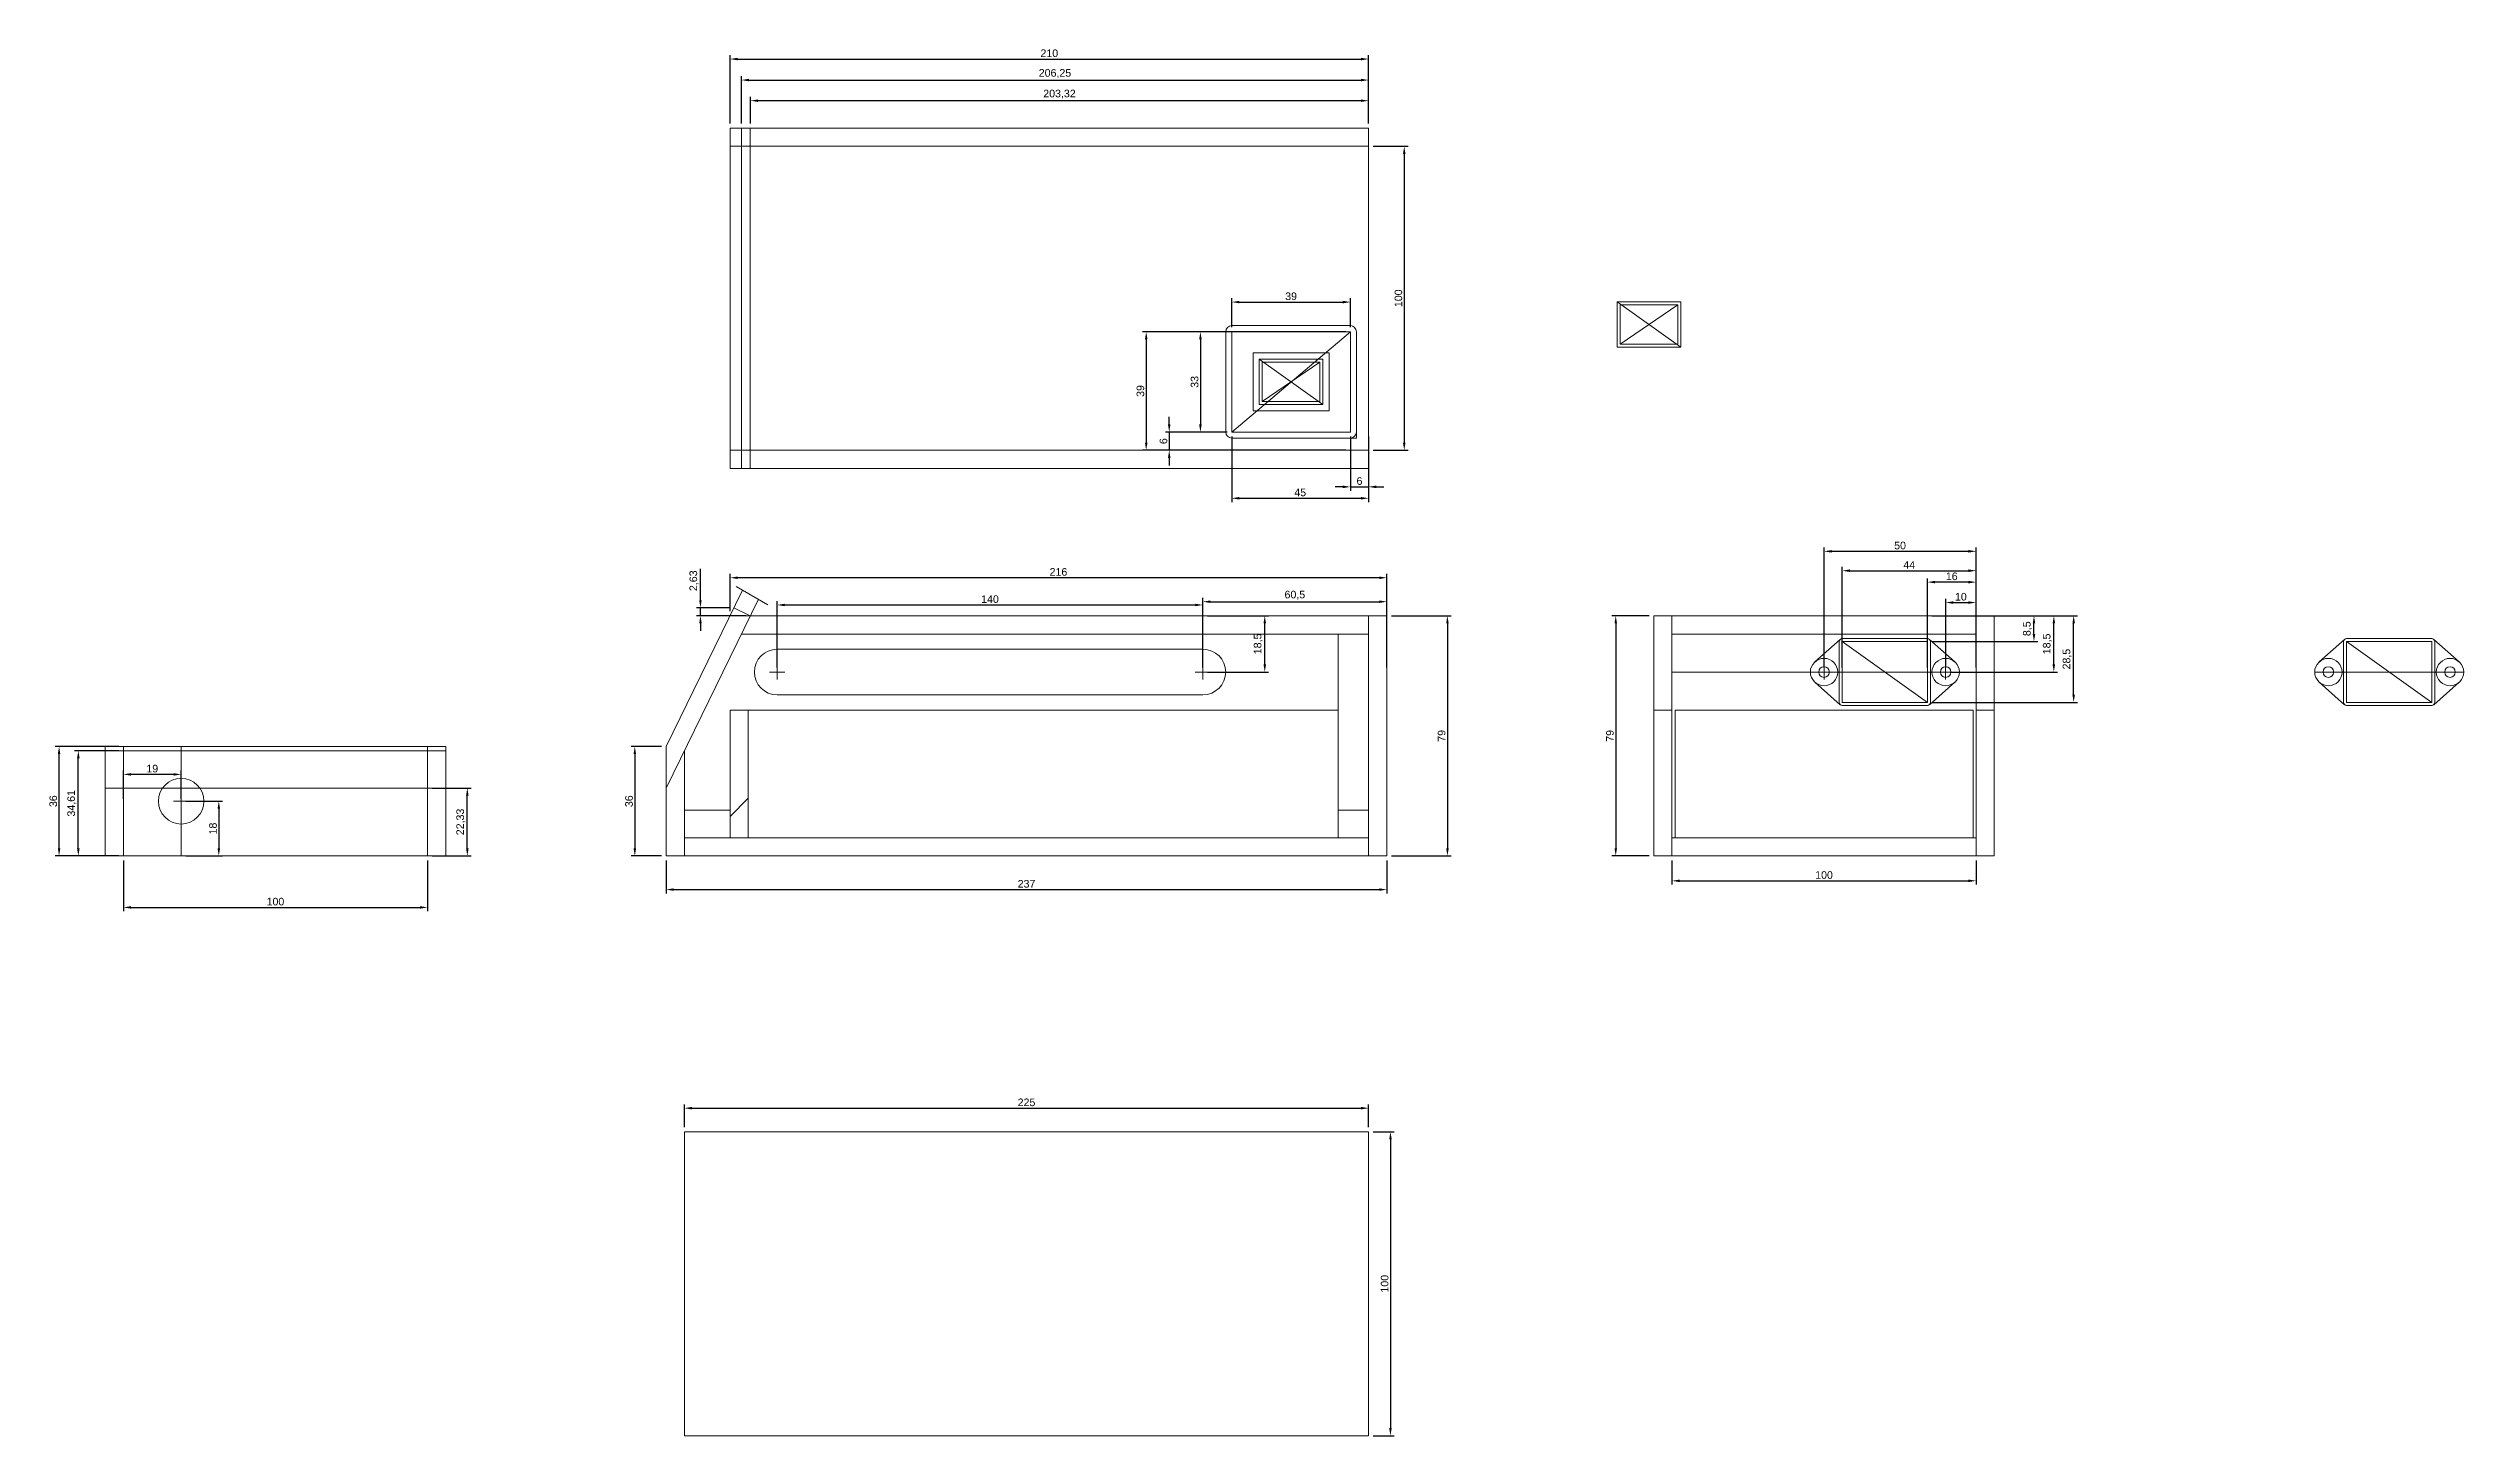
# Model space of a CAD drawing. Header units: millimetres. Extents: x 407 to 2475, y 150 to 1005.
# Drawn here: x 1681 to 2475, y 150 to 607 of the extents above; entities that cross this region are included whole.
import ezdxf

# ---------------------------------------------------------------- set-up
doc = ezdxf.new("R2010")
doc.units = ezdxf.units.MM
doc.styles.get("Standard").update_dxf_attribs({"font": 'arial.ttf'})
doc.dimstyles.new('ISO-25', dxfattribs={"dimtxt": 2.5, "dimasz": 2.5, "dimexe": 1.25, "dimexo": 1.5, "dimtad": 1, "dimtxsty": 'Standard', "dimcen": 2.5, "dimadec": 0, "dimazin": 0, "dimtfac": 1, "dimtmove": 0, "dimatfit": 3, "dimfxl": 1, "dimarcsym": 0})

msp = doc.modelspace()

# ---------------------------------------------------------------- blocks, each defined once
blk = doc.blocks.new('*D1')
at = {"color": 0, "lineweight": -2, "transparency": 16777216}
for p, q in [((1884.12, 339.4), (1884.12, 328.58)), ((2121.12, 339.4), (2121.12, 328.58)), ((1886.62, 329.83), (2118.62, 329.83))]:
    blk.add_line(p, q, dxfattribs=at)
at = {"color": 0, "transparency": 16777216}
for points in [[(1886.62, 330.25), (1886.62, 329.42), (1884.12, 329.83)], [(2118.62, 330.25), (2118.62, 329.42), (2121.12, 329.83)]]:
    blk.add_solid(points, dxfattribs=at)
at = {"layer": 'Defpoints', "color": 0, "transparency": 16777216}
for p in [(1884.12, 340.9), (2121.12, 340.9), (2121.12, 329.83)]:
    blk.add_point(p, dxfattribs=at)
at = {"color": 0, "lineweight": 5, "transparency": 16777216, "insert": (2002.62, 331.73), "char_height": 2.5, "attachment_point": 5}
blk.add_mtext('237', dxfattribs=at)
blk = doc.blocks.new('*D2')
at = {"color": 0, "lineweight": -2, "transparency": 16777216}
for p, q in [((2122.62, 419.9), (2142.29, 419.9)), ((2141.04, 417.4), (2141.04, 343.4)), ((2122.62, 340.9), (2142.29, 340.9))]:
    blk.add_line(p, q, dxfattribs=at)
at = {"color": 0, "transparency": 16777216}
for points in [[(2140.63, 417.4), (2141.46, 417.4), (2141.04, 419.9)], [(2140.63, 343.4), (2141.46, 343.4), (2141.04, 340.9)]]:
    blk.add_solid(points, dxfattribs=at)
at = {"layer": 'Defpoints', "color": 0, "transparency": 16777216}
for p in [(2121.12, 419.9), (2121.12, 340.9), (2141.04, 340.9)]:
    blk.add_point(p, dxfattribs=at)
at = {"color": 0, "lineweight": 5, "transparency": 16777216, "insert": (2139.14, 380.4), "char_height": 2.5, "attachment_point": 5, "rotation": 90}
blk.add_mtext('79', dxfattribs=at)
blk = doc.blocks.new('*D3')
at = {"color": 0, "lineweight": -2, "transparency": 16777216}
for p, q in [((1905.12, 421.4), (1905.12, 433.66)), ((2118.62, 432.41), (1907.62, 432.41)), ((2121.12, 421.4), (2121.12, 433.66))]:
    blk.add_line(p, q, dxfattribs=at)
at = {"color": 0, "transparency": 16777216}
for points in [[(1907.62, 432.83), (1907.62, 432), (1905.12, 432.41)], [(2118.62, 432.83), (2118.62, 432), (2121.12, 432.41)]]:
    blk.add_solid(points, dxfattribs=at)
at = {"layer": 'Defpoints', "color": 0, "transparency": 16777216}
for p in [(1905.12, 432.41), (1905.12, 419.9), (2121.12, 419.9)]:
    blk.add_point(p, dxfattribs=at)
at = {"color": 0, "lineweight": 5, "transparency": 16777216, "insert": (2013.12, 434.32), "char_height": 2.5, "attachment_point": 5}
blk.add_mtext('216', dxfattribs=at)
blk = doc.blocks.new('*D4')
at = {"color": 0, "lineweight": -2, "transparency": 16777216}
for p, q in [((2062.12, 419.9), (2082.22, 419.9)), ((2080.97, 403.9), (2080.97, 417.4)), ((2062.12, 401.4), (2082.22, 401.4))]:
    blk.add_line(p, q, dxfattribs=at)
at = {"color": 0, "transparency": 16777216}
for points in [[(2080.56, 417.4), (2081.39, 417.4), (2080.97, 419.9)], [(2080.56, 403.9), (2081.39, 403.9), (2080.97, 401.4)]]:
    blk.add_solid(points, dxfattribs=at)
at = {"layer": 'Defpoints', "color": 0, "transparency": 16777216}
for p in [(2060.62, 419.9), (2080.97, 419.9), (2060.62, 401.4)]:
    blk.add_point(p, dxfattribs=at)
at = {"color": 0, "lineweight": 5, "transparency": 16777216, "insert": (2078.85, 410.65), "char_height": 2.5, "attachment_point": 5, "rotation": 90}
blk.add_mtext('18,5', dxfattribs=at)
blk = doc.blocks.new('*D5')
at = {"color": 0, "lineweight": -2, "transparency": 16777216}
for p, q in [((2060.62, 402.9), (2060.62, 425.78)), ((2063.12, 424.53), (2118.62, 424.53)), ((2121.12, 402.9), (2121.12, 425.78))]:
    blk.add_line(p, q, dxfattribs=at)
at = {"color": 0, "transparency": 16777216}
for points in [[(2063.12, 424.95), (2063.12, 424.12), (2060.62, 424.53)], [(2118.62, 424.95), (2118.62, 424.12), (2121.12, 424.53)]]:
    blk.add_solid(points, dxfattribs=at)
at = {"layer": 'Defpoints', "color": 0, "transparency": 16777216}
for p in [(2121.12, 424.53), (2060.62, 401.4), (2121.12, 401.4)]:
    blk.add_point(p, dxfattribs=at)
at = {"color": 0, "lineweight": 5, "transparency": 16777216, "insert": (2090.87, 426.66), "char_height": 2.5, "attachment_point": 5}
blk.add_mtext('60,5', dxfattribs=at)
blk = doc.blocks.new('*D6')
at = {"color": 0, "lineweight": -2, "transparency": 16777216}
for p, q in [((1920.62, 402.9), (1920.62, 424.71)), ((1923.12, 423.46), (2058.12, 423.46)), ((2060.62, 402.9), (2060.62, 424.71))]:
    blk.add_line(p, q, dxfattribs=at)
at = {"color": 0, "transparency": 16777216}
for points in [[(1923.12, 423.87), (1923.12, 423.04), (1920.62, 423.46)], [(2058.12, 423.87), (2058.12, 423.04), (2060.62, 423.46)]]:
    blk.add_solid(points, dxfattribs=at)
at = {"layer": 'Defpoints', "color": 0, "transparency": 16777216}
for p in [(2060.62, 423.46), (1920.62, 401.4), (2060.62, 401.4)]:
    blk.add_point(p, dxfattribs=at)
at = {"color": 0, "lineweight": 5, "transparency": 16777216, "insert": (1990.62, 425.36), "char_height": 2.5, "attachment_point": 5}
blk.add_mtext('140', dxfattribs=at)
blk = doc.blocks.new('*D7')
at = {"color": 0, "lineweight": -2, "transparency": 16777216}
for p, q in [((1882.62, 376.9), (1872.56, 376.9)), ((1873.81, 374.4), (1873.81, 343.4)), ((1882.62, 340.9), (1872.56, 340.9))]:
    blk.add_line(p, q, dxfattribs=at)
at = {"color": 0, "transparency": 16777216}
for points in [[(1873.39, 374.4), (1874.23, 374.4), (1873.81, 376.9)], [(1873.39, 343.4), (1874.23, 343.4), (1873.81, 340.9)]]:
    blk.add_solid(points, dxfattribs=at)
at = {"layer": 'Defpoints', "color": 0, "transparency": 16777216}
for p in [(1884.12, 376.9), (1873.81, 340.9), (1884.12, 340.9)]:
    blk.add_point(p, dxfattribs=at)
at = {"color": 0, "lineweight": 5, "transparency": 16777216, "insert": (1871.91, 358.9), "char_height": 2.5, "attachment_point": 5, "rotation": 90}
blk.add_mtext('36', dxfattribs=at)
blk = doc.blocks.new('*D8')
at = {"color": 0, "lineweight": -2, "transparency": 16777216}
for p, q in [((2300.39, 419.9), (2335.18, 419.9)), ((2333.93, 413.9), (2333.93, 417.4)), ((2300.39, 411.4), (2335.18, 411.4))]:
    blk.add_line(p, q, dxfattribs=at)
at = {"color": 0, "lineweight": 5, "transparency": 16777216}
for points in [[(2333.51, 417.4), (2334.35, 417.4), (2333.93, 419.9)], [(2333.51, 413.9), (2334.35, 413.9), (2333.93, 411.4)]]:
    blk.add_solid(points, dxfattribs=at)
at = {"layer": 'Defpoints', "color": 0, "lineweight": 5, "transparency": 16777216}
for p in [(2298.89, 419.9), (2333.93, 419.9), (2298.89, 411.4)]:
    blk.add_point(p, dxfattribs=at)
at = {"color": 0, "lineweight": 5, "transparency": 16777216, "insert": (2331.8, 415.65), "char_height": 2.5, "attachment_point": 5, "rotation": 90}
blk.add_mtext('8,5', dxfattribs=at)
blk = doc.blocks.new('*D9')
at = {"color": 0, "lineweight": -2, "transparency": 16777216}
for p, q in [((2306.39, 419.9), (2341.72, 419.9)), ((2340.47, 403.9), (2340.47, 417.4)), ((2306.39, 401.4), (2341.72, 401.4))]:
    blk.add_line(p, q, dxfattribs=at)
at = {"color": 0, "lineweight": 5, "transparency": 16777216}
for points in [[(2340.05, 417.4), (2340.88, 417.4), (2340.47, 419.9)], [(2340.05, 403.9), (2340.88, 403.9), (2340.47, 401.4)]]:
    blk.add_solid(points, dxfattribs=at)
at = {"layer": 'Defpoints', "color": 0, "lineweight": 5, "transparency": 16777216}
for p in [(2304.89, 419.9), (2340.47, 419.9), (2304.89, 401.4)]:
    blk.add_point(p, dxfattribs=at)
at = {"color": 0, "lineweight": 5, "transparency": 16777216, "insert": (2338.34, 410.65), "char_height": 2.5, "attachment_point": 5, "rotation": 90}
blk.add_mtext('18,5', dxfattribs=at)
blk = doc.blocks.new('*D10')
at = {"color": 0, "lineweight": -2, "transparency": 16777216}
for p, q in [((2300.39, 419.9), (2348.23, 419.9)), ((2346.98, 393.9), (2346.98, 417.4)), ((2300.39, 391.4), (2348.23, 391.4))]:
    blk.add_line(p, q, dxfattribs=at)
at = {"color": 0, "lineweight": 5, "transparency": 16777216}
for points in [[(2346.57, 417.4), (2347.4, 417.4), (2346.98, 419.9)], [(2346.57, 393.9), (2347.4, 393.9), (2346.98, 391.4)]]:
    blk.add_solid(points, dxfattribs=at)
at = {"layer": 'Defpoints', "color": 0, "lineweight": 5, "transparency": 16777216}
for p in [(2298.89, 419.9), (2346.98, 419.9), (2298.89, 391.4)]:
    blk.add_point(p, dxfattribs=at)
at = {"color": 0, "lineweight": 5, "transparency": 16777216, "insert": (2344.85, 405.65), "char_height": 2.5, "attachment_point": 5, "rotation": 90}
blk.add_mtext('28,5', dxfattribs=at)
blk = doc.blocks.new('*D11')
at = {"color": 0, "lineweight": -2, "transparency": 16777216}
for p, q in [((2304.89, 402.9), (2304.89, 425.5)), ((2307.39, 424.25), (2312.39, 424.25)), ((2314.89, 421.4), (2314.89, 425.5))]:
    blk.add_line(p, q, dxfattribs=at)
at = {"color": 0, "lineweight": 5, "transparency": 16777216}
for points in [[(2307.39, 424.66), (2307.39, 423.83), (2304.89, 424.25)], [(2312.39, 424.66), (2312.39, 423.83), (2314.89, 424.25)]]:
    blk.add_solid(points, dxfattribs=at)
at = {"layer": 'Defpoints', "color": 0, "lineweight": 5, "transparency": 16777216}
for p in [(2314.89, 424.25), (2314.89, 419.9), (2304.89, 401.4)]:
    blk.add_point(p, dxfattribs=at)
at = {"color": 0, "lineweight": 5, "transparency": 16777216, "insert": (2309.89, 426.15), "char_height": 2.5, "attachment_point": 5}
blk.add_mtext('10', dxfattribs=at)
blk = doc.blocks.new('*D12')
at = {"color": 0, "lineweight": -2, "transparency": 16777216}
for p, q in [((2298.89, 402.9), (2298.89, 432.22)), ((2312.39, 430.97), (2301.39, 430.97)), ((2314.89, 421.4), (2314.89, 432.22))]:
    blk.add_line(p, q, dxfattribs=at)
at = {"color": 0, "lineweight": 5, "transparency": 16777216}
for points in [[(2301.39, 431.39), (2301.39, 430.55), (2298.89, 430.97)], [(2312.39, 431.39), (2312.39, 430.55), (2314.89, 430.97)]]:
    blk.add_solid(points, dxfattribs=at)
at = {"layer": 'Defpoints', "color": 0, "lineweight": 5, "transparency": 16777216}
for p in [(2298.89, 430.97), (2314.89, 419.9), (2298.89, 401.4)]:
    blk.add_point(p, dxfattribs=at)
at = {"color": 0, "lineweight": 5, "transparency": 16777216, "insert": (2306.89, 432.87), "char_height": 2.5, "attachment_point": 5}
blk.add_mtext('16', dxfattribs=at)
blk = doc.blocks.new('*D13')
at = {"color": 0, "lineweight": -2, "transparency": 16777216}
for p, q in [((2270.89, 402.9), (2270.89, 435.98)), ((2273.39, 434.73), (2312.39, 434.73)), ((2314.89, 421.4), (2314.89, 435.98))]:
    blk.add_line(p, q, dxfattribs=at)
at = {"color": 0, "lineweight": 5, "transparency": 16777216}
for points in [[(2273.39, 435.15), (2273.39, 434.31), (2270.89, 434.73)], [(2312.39, 435.15), (2312.39, 434.31), (2314.89, 434.73)]]:
    blk.add_solid(points, dxfattribs=at)
at = {"layer": 'Defpoints', "color": 0, "lineweight": 5, "transparency": 16777216}
for p in [(2314.89, 434.73), (2314.89, 419.9), (2270.89, 401.4)]:
    blk.add_point(p, dxfattribs=at)
at = {"color": 0, "lineweight": 5, "transparency": 16777216, "insert": (2292.89, 436.6), "char_height": 2.5, "attachment_point": 5}
blk.add_mtext('44', dxfattribs=at)
blk = doc.blocks.new('*D14')
at = {"color": 0, "lineweight": -2, "transparency": 16777216}
for p, q in [((2264.89, 402.9), (2264.89, 442.36)), ((2267.39, 441.11), (2312.39, 441.11)), ((2314.89, 402.9), (2314.89, 442.36))]:
    blk.add_line(p, q, dxfattribs=at)
at = {"color": 0, "lineweight": 5, "transparency": 16777216}
for points in [[(2267.39, 441.53), (2267.39, 440.69), (2264.89, 441.11)], [(2312.39, 441.53), (2312.39, 440.69), (2314.89, 441.11)]]:
    blk.add_solid(points, dxfattribs=at)
at = {"layer": 'Defpoints', "color": 0, "lineweight": 5, "transparency": 16777216}
for p in [(2314.89, 441.11), (2264.89, 401.4), (2314.89, 401.4)]:
    blk.add_point(p, dxfattribs=at)
at = {"color": 0, "lineweight": 5, "transparency": 16777216, "insert": (2289.89, 443.01), "char_height": 2.5, "attachment_point": 5}
blk.add_mtext('50', dxfattribs=at)
blk = doc.blocks.new('*D15')
at = {"color": 0, "lineweight": -2, "transparency": 16777216}
for p, q in [((2207.39, 419.9), (2195.14, 419.9)), ((2196.39, 417.4), (2196.39, 343.4)), ((2207.39, 340.9), (2195.14, 340.9))]:
    blk.add_line(p, q, dxfattribs=at)
at = {"color": 0, "lineweight": 5, "transparency": 16777216}
for points in [[(2195.98, 417.4), (2196.81, 417.4), (2196.39, 419.9)], [(2195.98, 343.4), (2196.81, 343.4), (2196.39, 340.9)]]:
    blk.add_solid(points, dxfattribs=at)
at = {"layer": 'Defpoints', "color": 0, "lineweight": 5, "transparency": 16777216}
for p in [(2208.89, 419.9), (2196.39, 340.9), (2208.89, 340.9)]:
    blk.add_point(p, dxfattribs=at)
at = {"color": 0, "lineweight": 5, "transparency": 16777216, "insert": (2194.49, 380.4), "char_height": 2.5, "attachment_point": 5, "rotation": 90}
blk.add_mtext('79', dxfattribs=at)
blk = doc.blocks.new('*D16')
at = {"color": 0, "lineweight": -2, "transparency": 16777216}
for p, q in [((2214.89, 339.4), (2214.89, 331.46)), ((2314.89, 339.4), (2314.89, 331.46)), ((2217.39, 332.71), (2312.39, 332.71))]:
    blk.add_line(p, q, dxfattribs=at)
at = {"color": 0, "lineweight": 5, "transparency": 16777216}
for points in [[(2217.39, 333.13), (2217.39, 332.29), (2214.89, 332.71)], [(2312.39, 333.13), (2312.39, 332.29), (2314.89, 332.71)]]:
    blk.add_solid(points, dxfattribs=at)
at = {"layer": 'Defpoints', "color": 0, "lineweight": 5, "transparency": 16777216}
for p in [(2214.89, 340.9), (2314.89, 340.9), (2314.89, 332.71)]:
    blk.add_point(p, dxfattribs=at)
at = {"color": 0, "lineweight": 5, "transparency": 16777216, "insert": (2264.89, 334.61), "char_height": 2.5, "attachment_point": 5}
blk.add_mtext('100', dxfattribs=at)
blk = doc.blocks.new('*D17')
at = {"color": 0, "lineweight": -2, "transparency": 16777216}
for p, q in [((1705.62, 339.4), (1705.62, 322.71)), ((1805.62, 339.4), (1805.62, 322.71)), ((1708.12, 323.96), (1803.12, 323.96))]:
    blk.add_line(p, q, dxfattribs=at)
at = {"color": 0, "lineweight": 5, "transparency": 16777216}
for points in [[(1708.12, 324.38), (1708.12, 323.54), (1705.62, 323.96)], [(1803.12, 324.38), (1803.12, 323.54), (1805.62, 323.96)]]:
    blk.add_solid(points, dxfattribs=at)
at = {"layer": 'Defpoints', "color": 0, "lineweight": 5, "transparency": 16777216}
for p in [(1705.62, 340.9), (1805.62, 340.9), (1805.62, 323.96)]:
    blk.add_point(p, dxfattribs=at)
at = {"color": 0, "lineweight": 5, "transparency": 16777216, "insert": (1755.62, 325.86), "char_height": 2.5, "attachment_point": 5}
blk.add_mtext('100', dxfattribs=at)
blk = doc.blocks.new('*D18')
at = {"color": 0, "lineweight": -2, "transparency": 16777216}
for p, q in [((1807.12, 363.23), (1819.98, 363.23)), ((1818.73, 343.4), (1818.73, 360.73)), ((1807.12, 340.9), (1819.98, 340.9))]:
    blk.add_line(p, q, dxfattribs=at)
at = {"color": 0, "lineweight": 5, "transparency": 16777216}
for points in [[(1818.32, 360.73), (1819.15, 360.73), (1818.73, 363.23)], [(1818.32, 343.4), (1819.15, 343.4), (1818.73, 340.9)]]:
    blk.add_solid(points, dxfattribs=at)
at = {"layer": 'Defpoints', "color": 0, "lineweight": 5, "transparency": 16777216}
for p in [(1805.62, 363.23), (1818.73, 363.23), (1805.62, 340.9)]:
    blk.add_point(p, dxfattribs=at)
at = {"color": 0, "lineweight": 5, "transparency": 16777216, "insert": (1816.61, 352.07), "char_height": 2.5, "attachment_point": 5, "rotation": 90}
blk.add_mtext('22,33', dxfattribs=at)
blk = doc.blocks.new('*D19')
at = {"color": 0, "lineweight": -2, "transparency": 16777216}
for p, q in [((1704.12, 375.51), (1689.55, 375.51)), ((1690.8, 343.4), (1690.8, 373.01)), ((1704.12, 340.9), (1689.55, 340.9))]:
    blk.add_line(p, q, dxfattribs=at)
at = {"color": 0, "lineweight": 5, "transparency": 16777216}
for points in [[(1690.39, 373.01), (1691.22, 373.01), (1690.8, 375.51)], [(1690.39, 343.4), (1691.22, 343.4), (1690.8, 340.9)]]:
    blk.add_solid(points, dxfattribs=at)
at = {"layer": 'Defpoints', "color": 0, "lineweight": 5, "transparency": 16777216}
for p in [(1690.8, 375.51), (1705.62, 375.51), (1705.62, 340.9)]:
    blk.add_point(p, dxfattribs=at)
at = {"color": 0, "lineweight": 5, "transparency": 16777216, "insert": (1688.68, 358.21), "char_height": 2.5, "attachment_point": 5, "rotation": 90}
blk.add_mtext('34,61', dxfattribs=at)
blk = doc.blocks.new('*D20')
at = {"color": 0, "lineweight": -2, "transparency": 16777216}
for p, q in [((1704.12, 376.9), (1683.22, 376.9)), ((1684.47, 343.4), (1684.47, 374.4)), ((1704.12, 340.9), (1683.22, 340.9))]:
    blk.add_line(p, q, dxfattribs=at)
at = {"color": 0, "lineweight": 5, "transparency": 16777216}
for points in [[(1684.06, 374.4), (1684.89, 374.4), (1684.47, 376.9)], [(1684.06, 343.4), (1684.89, 343.4), (1684.47, 340.9)]]:
    blk.add_solid(points, dxfattribs=at)
at = {"layer": 'Defpoints', "color": 0, "lineweight": 5, "transparency": 16777216}
for p in [(1684.47, 376.9), (1705.62, 376.9), (1705.62, 340.9)]:
    blk.add_point(p, dxfattribs=at)
at = {"color": 0, "lineweight": 5, "transparency": 16777216, "insert": (1682.57, 358.9), "char_height": 2.5, "attachment_point": 5, "rotation": 90}
blk.add_mtext('36', dxfattribs=at)
blk = doc.blocks.new('*D22')
at = {"color": 0, "lineweight": -2, "transparency": 16777216}
for p, q in [((1705.62, 359.71), (1705.62, 368.97)), ((1722.12, 367.72), (1708.12, 367.72)), ((1724.62, 359.71), (1724.62, 368.97))]:
    blk.add_line(p, q, dxfattribs=at)
at = {"color": 0, "lineweight": 5, "transparency": 16777216}
for points in [[(1708.12, 368.14), (1708.12, 367.3), (1705.62, 367.72)], [(1722.12, 368.14), (1722.12, 367.3), (1724.62, 367.72)]]:
    blk.add_solid(points, dxfattribs=at)
at = {"layer": 'Defpoints', "color": 0, "lineweight": 5, "transparency": 16777216}
for p in [(1705.62, 367.72), (1705.62, 358.21), (1724.62, 358.21)]:
    blk.add_point(p, dxfattribs=at)
at = {"color": 0, "lineweight": 5, "transparency": 16777216, "insert": (1715.12, 369.62), "char_height": 2.5, "attachment_point": 5}
blk.add_mtext('19', dxfattribs=at)
blk = doc.blocks.new('*D23')
at = {"color": 0, "lineweight": -2, "transparency": 16777216}
for p, q in [((2116.62, 574.35), (2128.09, 574.35)), ((2126.84, 571.85), (2126.84, 476.85)), ((2116.62, 474.35), (2128.09, 474.35))]:
    blk.add_line(p, q, dxfattribs=at)
at = {"color": 0, "lineweight": 5, "transparency": 16777216}
for points in [[(2126.42, 571.85), (2127.25, 571.85), (2126.84, 574.35)], [(2126.42, 476.85), (2127.25, 476.85), (2126.84, 474.35)]]:
    blk.add_solid(points, dxfattribs=at)
at = {"layer": 'Defpoints', "color": 0, "lineweight": 5, "transparency": 16777216}
for p in [(2115.12, 574.35), (2115.12, 474.35), (2126.84, 474.35)]:
    blk.add_point(p, dxfattribs=at)
at = {"color": 0, "lineweight": 5, "transparency": 16777216, "insert": (2124.94, 524.35), "char_height": 2.5, "attachment_point": 5, "rotation": 90}
blk.add_mtext('100', dxfattribs=at)
blk = doc.blocks.new('*D24')
at = {"color": 0, "lineweight": -2, "transparency": 16777216}
for p, q in [((1911.8, 581.85), (1911.8, 590.6)), ((2112.62, 589.35), (1914.3, 589.35)), ((2115.12, 581.85), (2115.12, 590.6))]:
    blk.add_line(p, q, dxfattribs=at)
at = {"color": 0, "lineweight": 5, "transparency": 16777216}
for points in [[(1914.3, 589.77), (1914.3, 588.94), (1911.8, 589.35)], [(2112.62, 589.77), (2112.62, 588.94), (2115.12, 589.35)]]:
    blk.add_solid(points, dxfattribs=at)
at = {"layer": 'Defpoints', "color": 0, "lineweight": 5, "transparency": 16777216}
for p in [(1911.8, 589.35), (1911.8, 580.35), (2115.12, 580.35)]:
    blk.add_point(p, dxfattribs=at)
at = {"color": 0, "lineweight": 5, "transparency": 16777216, "insert": (2013.46, 591.48), "char_height": 2.5, "attachment_point": 5}
blk.add_mtext('203,32', dxfattribs=at)
blk = doc.blocks.new('*D25')
at = {"color": 0, "lineweight": -2, "transparency": 16777216}
for p, q in [((1908.87, 581.85), (1908.87, 597.39)), ((1911.37, 596.14), (2112.62, 596.14)), ((2115.12, 581.85), (2115.12, 597.39))]:
    blk.add_line(p, q, dxfattribs=at)
at = {"color": 0, "lineweight": 5, "transparency": 16777216}
for points in [[(1911.37, 596.56), (1911.37, 595.72), (1908.87, 596.14)], [(2112.62, 596.56), (2112.62, 595.72), (2115.12, 596.14)]]:
    blk.add_solid(points, dxfattribs=at)
at = {"layer": 'Defpoints', "color": 0, "lineweight": 5, "transparency": 16777216}
for p in [(2115.12, 596.14), (1908.87, 580.35), (2115.12, 580.35)]:
    blk.add_point(p, dxfattribs=at)
at = {"color": 0, "lineweight": 5, "transparency": 16777216, "insert": (2011.99, 598.27), "char_height": 2.5, "attachment_point": 5}
blk.add_mtext('206,25', dxfattribs=at)
blk = doc.blocks.new('*D26')
at = {"color": 0, "lineweight": -2, "transparency": 16777216}
for p, q in [((1905.12, 581.85), (1905.12, 604.3)), ((2115.12, 581.85), (2115.12, 604.3)), ((1907.62, 603.05), (2112.62, 603.05))]:
    blk.add_line(p, q, dxfattribs=at)
at = {"color": 0, "lineweight": 5, "transparency": 16777216}
for points in [[(1907.62, 603.47), (1907.62, 602.63), (1905.12, 603.05)], [(2112.62, 603.47), (2112.62, 602.63), (2115.12, 603.05)]]:
    blk.add_solid(points, dxfattribs=at)
at = {"layer": 'Defpoints', "color": 0, "lineweight": 5, "transparency": 16777216}
for p in [(2115.12, 603.05), (1905.12, 580.35), (2115.12, 580.35)]:
    blk.add_point(p, dxfattribs=at)
at = {"color": 0, "lineweight": 5, "transparency": 16777216, "insert": (2010.12, 604.95), "char_height": 2.5, "attachment_point": 5}
blk.add_mtext('210', dxfattribs=at)
blk = doc.blocks.new('*D27')
at = {"color": 0, "lineweight": -2, "transparency": 16777216}
for p, q in [((2109.12, 478.85), (2109.12, 461.06)), ((2115.12, 478.85), (2115.12, 461.06)), ((2106.62, 462.31), (2104.12, 462.31)), ((2109.12, 462.31), (2115.12, 462.31)), ((2117.62, 462.31), (2120.12, 462.31))]:
    blk.add_line(p, q, dxfattribs=at)
at = {"color": 0, "lineweight": 5, "transparency": 16777216}
for points in [[(2106.62, 462.73), (2106.62, 461.89), (2109.12, 462.31)], [(2117.62, 462.73), (2117.62, 461.89), (2115.12, 462.31)]]:
    blk.add_solid(points, dxfattribs=at)
at = {"layer": 'Defpoints', "color": 0, "lineweight": 5, "transparency": 16777216}
for p in [(2109.12, 480.35), (2115.12, 480.35), (2115.12, 462.31)]:
    blk.add_point(p, dxfattribs=at)
at = {"color": 0, "lineweight": 5, "transparency": 16777216, "insert": (2112.12, 464.21), "char_height": 2.5, "attachment_point": 5}
blk.add_mtext('6', dxfattribs=at)
blk = doc.blocks.new('*D28')
at = {"color": 0, "lineweight": -2, "transparency": 16777216}
for p, q in [((2070.12, 478.85), (2070.12, 457.31)), ((2115.12, 478.85), (2115.12, 457.31)), ((2072.62, 458.56), (2112.62, 458.56))]:
    blk.add_line(p, q, dxfattribs=at)
at = {"color": 0, "lineweight": 5, "transparency": 16777216}
for points in [[(2072.62, 458.98), (2072.62, 458.14), (2070.12, 458.56)], [(2112.62, 458.98), (2112.62, 458.14), (2115.12, 458.56)]]:
    blk.add_solid(points, dxfattribs=at)
at = {"layer": 'Defpoints', "color": 0, "lineweight": 5, "transparency": 16777216}
for p in [(2070.12, 480.35), (2115.12, 480.35), (2115.12, 458.56)]:
    blk.add_point(p, dxfattribs=at)
at = {"color": 0, "lineweight": 5, "transparency": 16777216, "insert": (2092.62, 460.46), "char_height": 2.5, "attachment_point": 5}
blk.add_mtext('45', dxfattribs=at)
blk = doc.blocks.new('*D29')
at = {"color": 0, "lineweight": -2, "transparency": 16777216}
for p, q in [((2070.12, 514.85), (2070.12, 524.35)), ((2109.12, 514.85), (2109.12, 524.35)), ((2072.62, 523.1), (2106.62, 523.1))]:
    blk.add_line(p, q, dxfattribs=at)
at = {"color": 0, "lineweight": 5, "transparency": 16777216}
for points in [[(2072.62, 523.52), (2072.62, 522.68), (2070.12, 523.1)], [(2106.62, 523.52), (2106.62, 522.68), (2109.12, 523.1)]]:
    blk.add_solid(points, dxfattribs=at)
at = {"layer": 'Defpoints', "color": 0, "lineweight": 5, "transparency": 16777216}
for p in [(2109.12, 523.1), (2070.12, 513.35), (2109.12, 513.35)]:
    blk.add_point(p, dxfattribs=at)
at = {"color": 0, "lineweight": 5, "transparency": 16777216, "insert": (2089.62, 525), "char_height": 2.5, "attachment_point": 5}
blk.add_mtext('39', dxfattribs=at)
blk = doc.blocks.new('*D30')
at = {"color": 0, "lineweight": -2, "transparency": 16777216}
for p, q in [((2068.62, 513.35), (2058.56, 513.35)), ((2059.81, 510.85), (2059.81, 482.85)), ((2068.62, 480.35), (2058.56, 480.35))]:
    blk.add_line(p, q, dxfattribs=at)
at = {"color": 0, "lineweight": 5, "transparency": 16777216}
for points in [[(2059.39, 510.85), (2060.23, 510.85), (2059.81, 513.35)], [(2059.39, 482.85), (2060.23, 482.85), (2059.81, 480.35)]]:
    blk.add_solid(points, dxfattribs=at)
at = {"layer": 'Defpoints', "color": 0, "lineweight": 5, "transparency": 16777216}
for p in [(2070.12, 513.35), (2059.81, 480.35), (2070.12, 480.35)]:
    blk.add_point(p, dxfattribs=at)
at = {"color": 0, "lineweight": 5, "transparency": 16777216, "insert": (2057.91, 496.85), "char_height": 2.5, "attachment_point": 5, "rotation": 90}
blk.add_mtext('33', dxfattribs=at)
blk = doc.blocks.new('*D31')
at = {"color": 0, "lineweight": -2, "transparency": 16777216}
for p, q in [((2107.62, 513.35), (2040.73, 513.35)), ((2041.98, 510.85), (2041.98, 476.85)), ((2107.62, 474.35), (2040.73, 474.35))]:
    blk.add_line(p, q, dxfattribs=at)
at = {"color": 0, "lineweight": 5, "transparency": 16777216}
for points in [[(2041.56, 510.85), (2042.4, 510.85), (2041.98, 513.35)], [(2041.56, 476.85), (2042.4, 476.85), (2041.98, 474.35)]]:
    blk.add_solid(points, dxfattribs=at)
at = {"layer": 'Defpoints', "color": 0, "lineweight": 5, "transparency": 16777216}
for p in [(2109.12, 513.35), (2041.98, 474.35), (2109.12, 474.35)]:
    blk.add_point(p, dxfattribs=at)
at = {"color": 0, "lineweight": 5, "transparency": 16777216, "insert": (2040.08, 493.85), "char_height": 2.5, "attachment_point": 5, "rotation": 90}
blk.add_mtext('39', dxfattribs=at)
blk = doc.blocks.new('*D32')
at = {"color": 0, "lineweight": -2, "transparency": 16777216}
for p, q in [((2049.56, 482.85), (2049.56, 485.35)), ((2068.62, 480.35), (2048.31, 480.35)), ((2049.56, 480.35), (2049.56, 474.35)), ((2068.62, 474.35), (2048.31, 474.35)), ((2049.56, 471.85), (2049.56, 469.35))]:
    blk.add_line(p, q, dxfattribs=at)
at = {"color": 0, "lineweight": 5, "transparency": 16777216}
for points in [[(2049.14, 482.85), (2049.97, 482.85), (2049.56, 480.35)], [(2049.14, 471.85), (2049.97, 471.85), (2049.56, 474.35)]]:
    blk.add_solid(points, dxfattribs=at)
at = {"layer": 'Defpoints', "color": 0, "lineweight": 5, "transparency": 16777216}
for p in [(2070.12, 480.35), (2049.56, 474.35), (2070.12, 474.35)]:
    blk.add_point(p, dxfattribs=at)
at = {"color": 0, "lineweight": 5, "transparency": 16777216, "insert": (2047.66, 477.35), "char_height": 2.5, "attachment_point": 5, "rotation": 90}
blk.add_mtext('6', dxfattribs=at)
blk = doc.blocks.new('*D33')
at = {"color": 0, "lineweight": -2, "transparency": 16777216}
for p, q in [((1890.12, 251.66), (1890.12, 259.17)), ((1892.62, 257.92), (2112.62, 257.92)), ((2115.12, 251.66), (2115.12, 259.17))]:
    blk.add_line(p, q, dxfattribs=at)
at = {"color": 0, "lineweight": 5, "transparency": 16777216}
for points in [[(1892.62, 258.34), (1892.62, 257.5), (1890.12, 257.92)], [(2112.62, 258.34), (2112.62, 257.5), (2115.12, 257.92)]]:
    blk.add_solid(points, dxfattribs=at)
at = {"layer": 'Defpoints', "color": 0, "lineweight": 5, "transparency": 16777216}
for p in [(2115.12, 257.92), (1890.12, 250.16), (2115.12, 250.16)]:
    blk.add_point(p, dxfattribs=at)
at = {"color": 0, "lineweight": 5, "transparency": 16777216, "insert": (2002.62, 259.82), "char_height": 2.5, "attachment_point": 5}
blk.add_mtext('225', dxfattribs=at)
blk = doc.blocks.new('*D34')
at = {"color": 0, "lineweight": -2, "transparency": 16777216}
for p, q in [((2116.62, 250.16), (2123.56, 250.16)), ((2122.31, 247.66), (2122.31, 152.66)), ((2116.62, 150.16), (2123.56, 150.16))]:
    blk.add_line(p, q, dxfattribs=at)
at = {"color": 0, "lineweight": 5, "transparency": 16777216}
for points in [[(2121.89, 247.66), (2122.72, 247.66), (2122.31, 250.16)], [(2121.89, 152.66), (2122.72, 152.66), (2122.31, 150.16)]]:
    blk.add_solid(points, dxfattribs=at)
at = {"layer": 'Defpoints', "color": 0, "lineweight": 5, "transparency": 16777216}
for p in [(2115.12, 250.16), (2115.12, 150.16), (2122.31, 150.16)]:
    blk.add_point(p, dxfattribs=at)
at = {"color": 0, "lineweight": 5, "transparency": 16777216, "insert": (2120.4, 200.16), "char_height": 2.5, "attachment_point": 5, "rotation": 90}
blk.add_mtext('100', dxfattribs=at)
blk = doc.blocks.new('*D35')
at = {"color": 0, "lineweight": -2, "transparency": 16777216}
for p, q in [((1726.12, 358.9), (1738.25, 358.9)), ((1737, 356.4), (1737, 343.4)), ((1726.12, 340.9), (1738.25, 340.9))]:
    blk.add_line(p, q, dxfattribs=at)
at = {"color": 0, "lineweight": 5, "transparency": 16777216}
for points in [[(1736.59, 356.4), (1737.42, 356.4), (1737, 358.9)], [(1736.59, 343.4), (1737.42, 343.4), (1737, 340.9)]]:
    blk.add_solid(points, dxfattribs=at)
at = {"layer": 'Defpoints', "color": 0, "lineweight": 5, "transparency": 16777216}
for p in [(1724.62, 358.9), (1724.62, 340.9), (1737, 340.9)]:
    blk.add_point(p, dxfattribs=at)
at = {"color": 0, "lineweight": 5, "transparency": 16777216, "insert": (1735.1, 349.9), "char_height": 2.5, "attachment_point": 5, "rotation": 90}
blk.add_mtext('18', dxfattribs=at)
blk = doc.blocks.new('*D74')
at = {"color": 0, "lineweight": -2, "transparency": 16777216}
for p, q in [((1895.39, 425.03), (1895.39, 435.32)), ((1904.91, 422.53), (1894.14, 422.53)), ((1895.39, 419.9), (1895.39, 422.53)), ((1910.3, 419.9), (1894.14, 419.9)), ((1895.39, 417.4), (1895.39, 414.9))]:
    blk.add_line(p, q, dxfattribs=at)
at = {"color": 0, "lineweight": 5, "transparency": 16777216}
for points in [[(1894.98, 425.03), (1895.81, 425.03), (1895.39, 422.53)], [(1894.98, 417.4), (1895.81, 417.4), (1895.39, 419.9)]]:
    blk.add_solid(points, dxfattribs=at)
at = {"layer": 'Defpoints', "color": 0, "lineweight": 5, "transparency": 16777216}
for p in [(1895.39, 422.53), (1906.41, 422.53), (1911.8, 419.9)]:
    blk.add_point(p, dxfattribs=at)
at = {"color": 0, "lineweight": 5, "transparency": 16777216, "insert": (1893.27, 431.43), "char_height": 2.5, "attachment_point": 5, "rotation": 90}
blk.add_mtext('2,63', dxfattribs=at)

# ---------------------------------------------------------------- dimensions: what is measured, and where the dimension line sits
at = {"lineweight": 5}
for base, p1, p2, picture, middle in [((2115.119, 603.051), (1905.119, 580.354), (2115.119, 580.354), '*D26', (2010.119, 604.952)), ((2115.119, 596.141), (1908.866, 580.354), (2115.119, 580.354), '*D25', (2011.993, 598.268)), ((1911.797, 589.354), (2115.119, 580.354), (1911.797, 580.354), '*D24', (2013.458, 591.482)), ((2109.119, 523.099), (2070.119, 513.354), (2109.119, 513.354), '*D29', (2089.619, 525.001)), ((2115.119, 458.56), (2070.119, 480.354), (2115.119, 480.354), '*D28', (2092.619, 460.456)), ((2115.119, 462.31), (2109.119, 480.354), (2115.119, 480.354), '*D27', (2112.119, 464.211)), ((2314.889, 441.109), (2264.889, 401.401), (2314.889, 401.401), '*D14', (2289.889, 443.011)), ((2314.889, 434.729), (2270.889, 401.401), (2314.889, 419.901), '*D13', (2292.889, 436.604)), ((1905.119, 432.414), (2121.119, 419.901), (1905.119, 419.901), '*D3', (2013.119, 434.315)), ((2298.889, 430.969), (2314.889, 419.901), (2298.889, 401.401), '*D12', (2306.889, 432.871)), ((2060.619, 423.457), (1920.619, 401.401), (2060.619, 401.401), '*D6', (1990.619, 425.358)), ((2121.119, 424.532), (2060.619, 401.401), (2121.119, 401.401), '*D5', (2090.869, 426.659)), ((2314.889, 424.248), (2304.889, 401.401), (2314.889, 419.901), '*D11', (2309.889, 426.15)), ((1705.618, 367.722), (1724.618, 358.208), (1705.618, 358.208), '*D22', (1715.118, 369.623)), ((1805.618, 323.959), (1705.618, 340.901), (1805.618, 340.901), '*D17', (1755.618, 325.86)), ((2121.119, 329.832), (1884.119, 340.901), (2121.119, 340.901), '*D1', (2002.619, 331.735)), ((2314.889, 332.71), (2214.889, 340.901), (2314.889, 340.901), '*D16', (2264.889, 334.612)), ((2115.119, 257.919), (1890.119, 250.163), (2115.119, 250.163), '*D33', (2002.619, 259.821))]:
    dim = msp.add_linear_dim(base=base, p1=p1, p2=p2, dimstyle='ISO-25', dxfattribs=at)
    dim.commit()
    dim.dimension.update_dxf_attribs({"geometry": picture, "text_midpoint": middle})
for base, p1, p2, picture, middle in [((2126.838, 474.354), (2115.119, 574.354), (2115.119, 474.354), '*D23', (2124.936, 524.354)), ((2041.979, 474.354), (2109.119, 513.354), (2109.119, 474.354), '*D31', (2040.077, 493.854)), ((2059.81, 480.354), (2070.119, 513.354), (2070.119, 480.354), '*D30', (2057.908, 496.854)), ((2049.558, 474.354), (2070.119, 480.354), (2070.119, 474.354), '*D32', (2047.656, 477.354)), ((1895.394, 422.534), (1911.797, 419.901), (1906.405, 422.534), '*D74', (1893.267, 431.428)), ((2080.973, 419.901), (2060.619, 401.401), (2060.619, 419.901), '*D4', (2078.846, 410.651)), ((2141.042, 340.901), (2121.119, 419.901), (2121.119, 340.901), '*D2', (2139.141, 380.401)), ((2196.392, 340.901), (2208.889, 419.901), (2208.889, 340.901), '*D15', (2194.491, 380.401)), ((2333.93, 419.901), (2298.889, 411.401), (2298.889, 419.901), '*D8', (2331.802, 415.651)), ((2346.982, 419.901), (2298.889, 391.401), (2298.889, 419.901), '*D10', (2344.855, 405.651)), ((2340.467, 419.901), (2304.889, 401.401), (2304.889, 419.901), '*D9', (2338.34, 410.651)), ((1684.475, 376.901), (1705.618, 340.901), (1705.618, 376.901), '*D20', (1682.572, 358.901)), ((1690.804, 375.515), (1705.618, 340.901), (1705.618, 375.515), '*D19', (1688.676, 358.208)), ((1873.81, 340.901), (1884.119, 376.901), (1884.119, 340.901), '*D7', (1871.908, 358.901)), ((1737.005, 340.901), (1724.618, 358.901), (1724.618, 340.901), '*D35', (1735.103, 349.901)), ((2122.306, 150.163), (2115.119, 250.163), (2115.119, 150.163), '*D34', (2120.405, 200.163))]:
    dim = msp.add_linear_dim(base=base, p1=p1, p2=p2, angle=90, dimstyle='ISO-25', dxfattribs=at)
    dim.commit()
    dim.dimension.update_dxf_attribs({"geometry": picture, "text_midpoint": middle})
dim = msp.add_linear_dim(base=(1818.734, 363.229), p1=(1805.618, 340.901), p2=(1805.618, 363.229), angle=90, dimstyle='ISO-25', dxfattribs=at)
dim.commit()
dim.dimension.update_dxf_attribs({"geometry": '*D18', "text_midpoint": (1818.734, 352.065), "dimtype": 160})

# ---------------------------------------------------------------- linework, layer by layer
at = {"lineweight": 5}
for p, q in [((2115.119, 580.354), (1905.119, 580.354)), ((1905.119, 468.354), (1905.119, 580.354)), ((1908.866, 468.354), (1908.866, 580.354)), ((1911.797, 468.354), (1911.797, 580.354)), ((2115.119, 468.354), (2115.119, 580.354)), ((2115.119, 574.354), (1905.119, 574.354)), ((2217.842, 523.233), (2196.842, 523.233)), ((2196.842, 523.233), (2196.842, 508.233)), ((2196.842, 523.233), (2217.842, 508.233)), ((2197.842, 522.233), (2197.842, 509.233)), ((2216.842, 522.233), (2197.842, 522.233)), ((2216.842, 522.233), (2197.842, 509.233)), ((2216.842, 509.233), (2216.842, 522.233)), ((2217.842, 508.233), (2217.842, 523.233)), ((2068.119, 480.354), (2068.119, 513.354)), ((2070.119, 515.354), (2109.119, 515.354)), ((2109.119, 513.354), (2070.119, 480.354)), ((2070.119, 480.354), (2070.119, 513.354)), ((2070.119, 513.354), (2109.119, 513.354)), ((2109.119, 480.354), (2109.119, 513.354)), ((2111.119, 478.354), (2111.119, 513.354)), ((2197.842, 509.233), (2216.842, 509.233)), ((2102.119, 506.354), (2077.119, 506.354)), ((2077.119, 506.354), (2077.119, 487.354)), ((2100.119, 504.354), (2079.119, 504.354)), ((2079.119, 504.354), (2079.119, 489.354)), ((2079.119, 504.354), (2100.119, 489.354)), ((2080.119, 503.354), (2080.119, 490.354)), ((2099.119, 503.354), (2080.119, 503.354)), ((2099.119, 503.354), (2080.119, 490.354)), ((2099.119, 490.354), (2099.119, 503.354)), ((2100.119, 489.354), (2100.119, 504.354)), ((2102.119, 487.354), (2102.119, 506.354)), ((2196.842, 508.233), (2217.842, 508.233)), ((2077.119, 487.354), (2102.119, 487.354)), ((2079.119, 489.354), (2100.119, 489.354)), ((2080.119, 490.354), (2099.119, 490.354)), ((2070.119, 480.354), (2109.119, 480.354)), ((2070.119, 478.354), (2111.119, 478.354)), ((2115.119, 474.354), (1905.119, 474.354)), ((2115.119, 468.354), (1905.119, 468.354)), ((1907.187, 429.563), (1917.599, 423.552)), ((1884.119, 376.901), (1909.255, 428.37)), ((1884.119, 363.229), (1914.464, 425.362)), ((1911.797, 419.901), (1906.405, 422.534)), ((2121.119, 419.901), (1905.119, 419.901)), ((2115.119, 413.901), (1908.866, 413.901)), ((2105.119, 388.901), (2105.119, 413.901)), ((2115.119, 413.901), (2115.119, 419.901)), ((2115.119, 388.901), (2115.119, 413.901)), ((2121.119, 388.901), (2121.119, 419.901)), ((2208.889, 419.901), (2320.889, 419.901)), ((2208.889, 419.901), (2208.889, 340.901)), ((2214.889, 419.901), (2214.889, 340.901)), ((2214.889, 413.901), (2314.889, 413.901)), ((2314.889, 419.901), (2314.889, 340.901)), ((2314.889, 413.901), (2314.889, 388.901)), ((2320.889, 419.901), (2320.889, 340.901)), ((1920.619, 408.901), (2060.619, 408.901)), ((2261.903, 404.768), (2270.225, 412.15)), ((2269.889, 391.401), (2269.889, 411.401)), ((2270.889, 412.401), (2298.889, 412.401)), ((2270.889, 411.401), (2298.889, 411.401)), ((2270.889, 391.401), (2270.889, 411.401)), ((2270.889, 411.401), (2298.889, 391.401)), ((2298.889, 411.401), (2298.889, 391.401)), ((2307.875, 404.768), (2299.552, 412.15)), ((2299.889, 411.401), (2299.889, 391.401)), ((2427.76, 404.768), (2436.082, 412.15)), ((2435.746, 391.401), (2435.746, 411.401)), ((2436.746, 412.401), (2464.746, 412.401)), ((2436.746, 411.401), (2464.746, 411.401)), ((2436.746, 391.401), (2436.746, 411.401)), ((2436.746, 411.401), (2464.746, 391.401)), ((2464.746, 411.401), (2464.746, 391.401)), ((2473.732, 404.768), (2465.409, 412.15)), ((2465.746, 411.401), (2465.746, 391.401)), ((1918.119, 401.401), (1923.119, 401.401)), ((1920.619, 398.901), (1920.619, 403.901)), ((2058.119, 401.401), (2063.119, 401.401)), ((2060.619, 398.901), (2060.619, 403.901)), ((2314.889, 401.401), (2214.889, 401.401)), ((2260.389, 401.401), (2309.389, 401.401)), ((2261.903, 398.035), (2270.225, 390.653)), ((2262.389, 401.401), (2267.389, 401.401)), ((2263.139, 401.401), (2306.639, 401.401)), ((2264.889, 398.901), (2264.889, 403.901)), ((2266.639, 401.401), (2303.139, 401.401)), ((2289.889, 401.401), (2284.889, 401.401)), ((2314.889, 401.401), (2289.889, 401.401)), ((2307.875, 398.035), (2299.552, 390.653)), ((2302.389, 401.401), (2307.389, 401.401)), ((2304.889, 398.901), (2304.889, 403.901)), ((2426.246, 401.401), (2475.246, 401.401)), ((2427.76, 398.035), (2436.082, 390.653)), ((2428.996, 401.401), (2472.496, 401.401)), ((2432.496, 401.401), (2468.996, 401.401)), ((2473.732, 398.035), (2465.409, 390.653)), ((2060.619, 393.901), (1920.619, 393.901)), ((2298.889, 391.401), (2270.889, 391.401)), ((2298.889, 390.401), (2270.889, 390.401)), ((2464.746, 391.401), (2436.746, 391.401)), ((2464.746, 390.401), (2436.746, 390.401)), ((2105.119, 388.901), (1905.119, 388.901)), ((1905.119, 388.901), (1905.119, 346.901)), ((1911.119, 388.901), (1911.119, 346.901)), ((2105.119, 346.901), (2105.119, 388.901)), ((2115.119, 346.901), (2115.119, 388.901)), ((2121.119, 340.901), (2121.119, 388.901)), ((2208.889, 388.901), (2214.889, 388.901)), ((2215.889, 388.901), (2215.889, 346.901)), ((2215.889, 388.901), (2313.889, 388.901)), ((2313.889, 388.901), (2313.889, 346.901)), ((2314.889, 388.901), (2320.889, 388.901)), ((1699.618, 340.901), (1699.618, 376.901)), ((1699.618, 376.901), (1811.618, 376.901)), ((1811.618, 375.515), (1699.618, 375.515)), ((1705.618, 340.901), (1705.618, 376.901)), ((1724.618, 340.901), (1724.618, 376.901)), ((1805.618, 376.901), (1805.618, 340.901)), ((1811.618, 376.901), (1811.618, 340.901)), ((1884.119, 376.901), (1884.119, 346.901)), ((1884.119, 340.901), (1884.119, 376.901)), ((1890.119, 375.515), (1890.119, 346.901)), ((1811.618, 363.229), (1699.618, 363.229)), ((1722.118, 358.901), (1727.118, 358.901)), ((1724.618, 356.401), (1724.618, 361.401)), ((1911.119, 359.901), (1905.119, 353.901)), ((1911.119, 346.901), (1911.119, 359.901)), ((1905.119, 355.901), (1890.119, 355.901)), ((2115.119, 355.901), (2105.119, 355.901)), ((2115.119, 346.901), (2115.119, 355.901)), ((1905.119, 346.901), (1890.119, 346.901)), ((1890.119, 346.901), (1890.119, 340.901)), ((1905.119, 346.901), (2115.119, 346.901)), ((2115.119, 346.901), (2115.119, 340.901)), ((2214.889, 346.901), (2314.889, 346.901)), ((1811.618, 340.901), (1699.618, 340.901)), ((1699.618, 340.901), (1724.618, 340.901)), ((1890.119, 340.901), (1884.119, 340.901)), ((1905.119, 340.901), (1890.119, 340.901)), ((1905.119, 340.901), (2121.119, 340.901)), ((2208.889, 340.901), (2320.889, 340.901)), ((1890.119, 250.163), (1890.119, 150.163)), ((2115.119, 250.163), (1890.119, 250.163)), ((2115.119, 150.163), (2115.119, 250.163)), ((1890.119, 150.163), (2115.119, 150.163))]:
    msp.add_line(p, q, dxfattribs=at)
for centre, radius in [((2264.889, 401.401), 4.5), ((2304.889, 401.401), 4.5), ((2430.746, 401.401), 4.5), ((2470.746, 401.401), 4.5), ((2264.889, 401.401), 1.75), ((2304.889, 401.401), 1.75), ((2430.746, 401.401), 1.75), ((2470.746, 401.401), 1.75), ((1724.618, 358.901), 7.5)]:
    msp.add_circle(centre, radius, dxfattribs=at)
for centre, radius, start, end in [((2070.119, 513.354), 2, 90, 180), ((2109.119, 513.354), 2, 0, 90), ((2070.119, 480.354), 2, 180, 270), ((2109.119, 480.354), 2, 270, 0), ((1920.619, 401.401), 7.5, 90, 270), ((2060.619, 401.401), 7.5, 270, 90), ((2270.889, 411.401), 1, 90, 180), ((2298.889, 411.401), 1, 0, 90), ((2436.746, 411.401), 1, 90, 180), ((2464.746, 411.401), 1, 0, 90), ((2270.889, 391.401), 1, 180, 270), ((2298.889, 391.401), 1, 270, 0), ((2436.746, 391.401), 1, 180, 270), ((2464.746, 391.401), 1, 270, 0)]:
    msp.add_arc(centre, radius, start, end, dxfattribs=at)

msp.set_redraw_order([(e.dxf.handle, doc.entitydb.next_handle()) for e in msp.query("TEXT MTEXT ATTDEF DIMENSION ARC_DIMENSION")])  # texts and dimensions are drawn at this point

doc.saveas('drawing.dxf')
